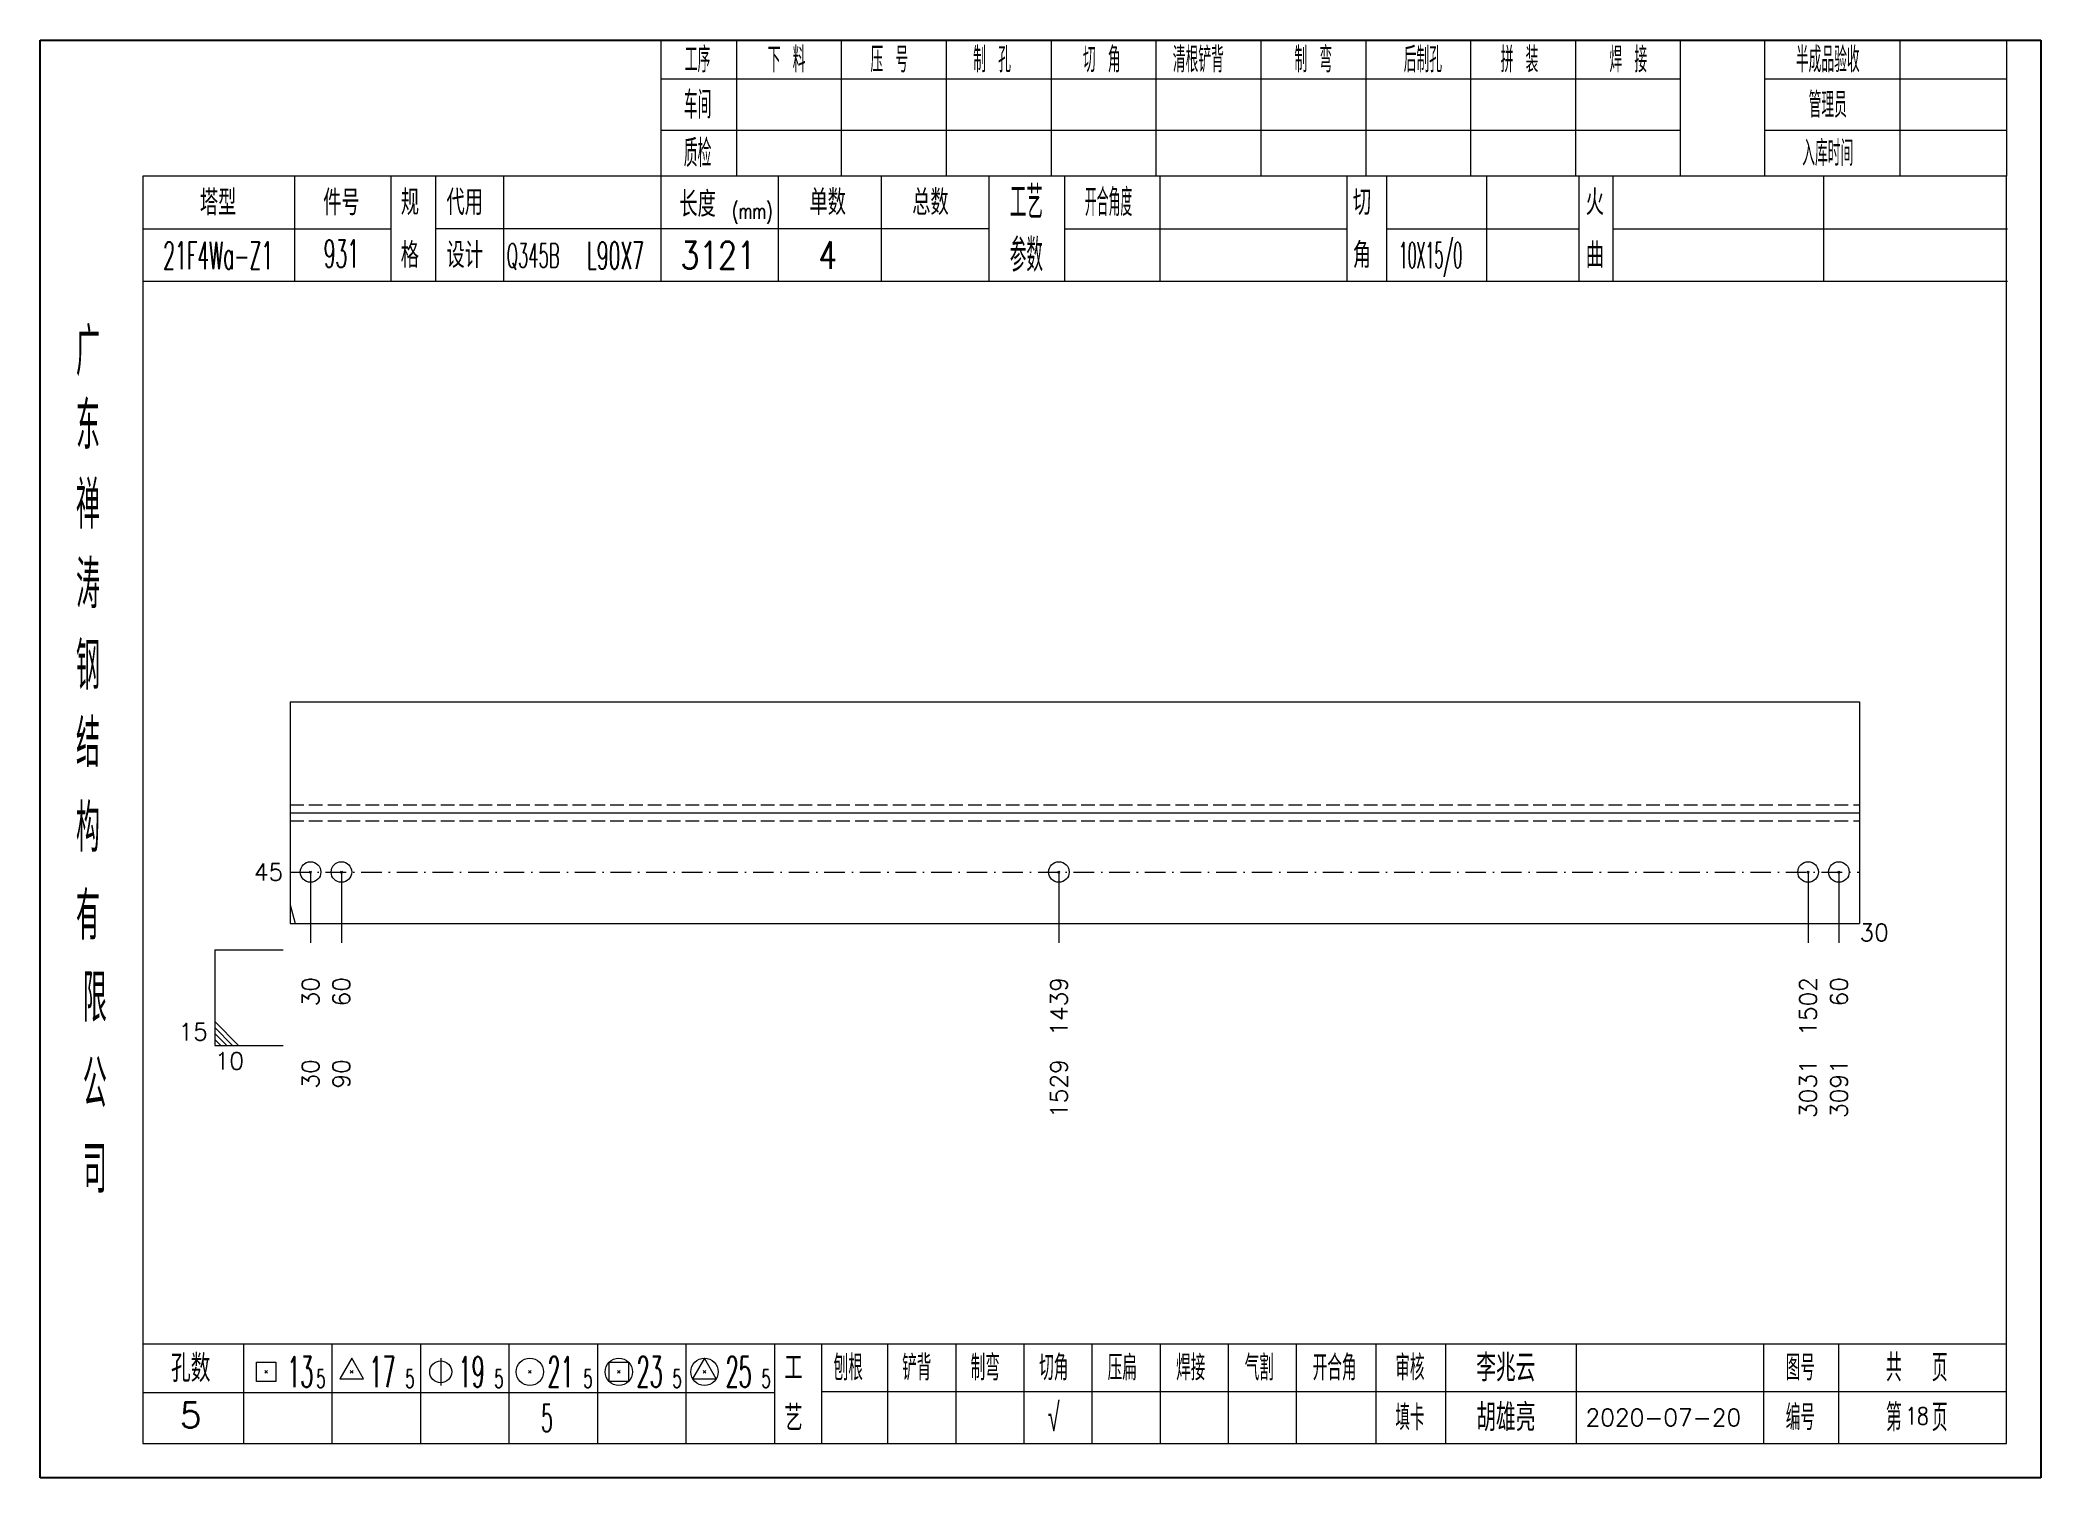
# Model space of a CAD drawing. Extents: x 1310 to 15542, y -76 to 8381.
# Drawn here: x 6822.6 to 7114.8, y -76.1 to 133.9 of the extents above; entities that cross this region are included whole.
import ezdxf
from ezdxf.enums import TextEntityAlignment as Align

# ---------------------------------------------------------------- set-up
doc = ezdxf.new("R2010")
doc.units = 0
doc.header["$MEASUREMENT"] = 0
doc.linetypes.add('一点画线', pattern=[5.2, 3, -1, 0.2, -1])
doc.linetypes.add('虚线', pattern=[2.75, 2, -0.75])
doc.layers.get('0').update_dxf_attribs({"linetype": 'CONTINUOUS', "lineweight": 25})
for name, color, linetype, lineweight in [('1', 7, 'CONTINUOUS', 25), ('4', 7, 'CONTINUOUS', 25), ('5', 7, 'CONTINUOUS', 25)]:
    doc.layers.add(name, color=color, linetype=linetype, lineweight=lineweight)
doc.styles.get("Standard").update_dxf_attribs({"font": 'simplex.shx', "width": 0.7, "height": 3, "bigfont": 'gbhzfs.shx'})

msp = doc.modelspace()

# ---------------------------------------------------------------- texts
at = {"color": 7, "linetype": 'Continuous', "lineweight": 13}
msp.add_text('45', height=2.5, dxfattribs=at).set_placement((6858.132, 12.367), align=Align.MIDDLE_RIGHT)
msp.add_text('15', height=2.5, dxfattribs=at).set_placement((6847.132, -12.966), align=Align.BOTTOM_RIGHT)
msp.add_text('10', height=2.5, dxfattribs=at).set_placement((6848.132, -13.966), align=Align.TOP_LEFT)
at = {"layer": '1', "color": 7, "linetype": 'Continuous', "lineweight": 13}
msp.add_text('30', height=2.5, dxfattribs=at).set_placement((7088.262, 3.534), align=Align.MIDDLE_LEFT)
at = {"layer": '1', "color": 8, "linetype": 'Continuous', "lineweight": 9}
for s, p in [('30', (6862.132, -2.966)), ('60', (6866.632, -2.966)), ('1439', (6971.384, -2.966)), ('1502', (7080.762, -2.966)), ('60', (7085.262, -2.966))]:
    msp.add_text(s, height=2.5, rotation=90, dxfattribs=at).set_placement(p, align=Align.MIDDLE_RIGHT)
at = {"layer": '1', "color": 7, "linetype": 'Continuous', "lineweight": 13}
for s, p in [('30', (6862.132, -14.966)), ('90', (6866.632, -14.966)), ('1529', (6971.384, -14.966)), ('3031', (7080.762, -14.966)), ('3091', (7085.262, -14.966))]:
    msp.add_text(s, height=2.5, rotation=90, dxfattribs=at).set_placement(p, align=Align.MIDDLE_RIGHT)
at = {"layer": '4', "color": 1, "linetype": 'Continuous', "lineweight": 25}
for s, height, width, p in [('工序', 3.7, 0.7, (6918.632, 130.991)), ('下 料', 3.7, 0.7, (6931.632, 130.991)), ('压 号', 3.7, 0.7, (6946.632, 130.991)), ('制 孔', 3.7, 0.7, (6961.632, 130.991)), ('切 角', 3.7, 0.7, (6977.632, 130.991)), ('清根铲背 ', 3.7, 0.7, (6992.632, 130.991)), (' 制 弯', 3.7, 0.7, (7007.632, 130.991)), (' 后制孔', 3.7, 0.7, (7023.632, 130.991)), ('拼 装', 3.7, 0.7, (7038.632, 130.991)), (' 焊 接', 3.7, 0.7, (7053.632, 130.991)), ('半成品验收', 3.7, 0.7, (7083.632, 130.991)), ('车间', 4, 0.7, (6918.632, 124.391)), ('管理员', 3.7, 0.7, (7083.632, 124.391)), ('质检', 4, 0.7, (6918.632, 117.331)), ('入库时间', 3.7, 0.7, (7083.632, 117.331)), ('工艺', 4.8, 0.7, (6966.632, 110.151)), ('开合角度', 4, 0.6, (6978.632, 110.151)), ('(mm)', 2.24, 0.7, (6926.632, 108.891)), ('参数', 4.8, 0.7, (6966.632, 102.441)), ('21F4Wa-Z1', 4, 0.5, (6848.632, 102.411)), ('931', 4, 0.5, (6866.632, 102.661)), ('Q345B', 3.5, 0.5, (6894.632, 102.391)), ('L90X7', 4, 0.5, (6906.632, 102.391)), ('3121', 4, 0.8, (6921.632, 102.441)), ('4', 4, 0.8, (6937.632, 102.441)), ('10X15/0', 3.8, 0.4, (7025.632, 102.441)), ('广', 6.96, 0.7, (6829.632, 88.361)), ('东', 6.96, 0.7, (6829.632, 77.571)), ('禅', 6.96, 0.7, (6829.632, 65.981)), ('涛', 6.96, 0.7, (6829.632, 54.381)), ('钢', 6.96, 0.7, (6829.632, 42.491)), ('结', 6.96, 0.7, (6829.632, 31.181)), ('构', 6.96, 0.7, (6829.632, 18.801)), ('有', 6.96, 0.7, (6829.632, 5.991)), ('限', 6.96, 0.7, (6830.632, -6.009)), ('公', 6.96, 0.7, (6830.632, -18.549)), ('司', 6.96, 0.7, (6830.632, -31.029)), ('13', 4.47, 0.5, (6860.632, -60.609)), ('17', 4.47, 0.5, (6872.632, -60.609)), ('19', 4.47, 0.5, (6885.632, -60.609)), ('21', 4.47, 0.5, (6898.632, -60.609)), ('23', 4.47, 0.5, (6911.632, -60.609)), ('25', 4.47, 0.5, (6924.632, -60.609)), ('刨根', 3.7, 0.8, (6940.632, -60.009)), ('铲背', 3.7, 0.8, (6950.632, -60.009)), ('制弯', 3.7, 0.8, (6960.632, -60.009)), ('切角', 3.7, 0.8, (6970.632, -60.009)), ('压扁', 3.7, 0.8, (6980.632, -60.009)), ('焊接', 3.7, 0.8, (6990.632, -60.009)), ('气割', 3.7, 0.8, (7000.632, -60.009)), ('开合角', 3.7, 0.8, (7011.632, -60.009)), ('审核', 3.7, 0.8, (7022.632, -60.009)), ('图号', 3.7, 0.8, (7079.632, -60.009)), ('共  页', 4, 0.8, (7096.632, -60.009)), ('5', 2.68, 0.6, (6863.632, -61.609)), ('5', 2.68, 0.6, (6876.632, -61.609)), ('5', 2.68, 0.6, (6889.632, -61.609)), ('5', 2.68, 0.6, (6902.632, -61.609)), ('5', 2.68, 0.6, (6915.632, -61.609)), ('5', 2.68, 0.6, (6928.632, -61.609)), ('5', 4, 0.5, (6896.632, -67.359)), ('√', 4, 0.6, (6970.632, -67.279)), ('填卡', 3.7, 0.8, (7022.632, -67.279)), ('编号', 3.7, 0.8, (7079.632, -67.279)), ('第  页', 4, 0.8, (7096.632, -67.279))]:
    msp.add_text(s, height=height, dxfattribs=dict(at, width=width)).set_placement(p, align=Align.MIDDLE_CENTER)
for s, height, p in [('塔型', 3.7, (6848.632, 110.121)), ('件号', 3.7, (6866.632, 110.121)), ('规', 3.7, (6876.632, 110.151)), ('代用', 3.7, (6884.632, 110.151)), ('长度', 3.7, (6918.632, 109.891)), ('单数', 3.7, (6937.632, 110.151)), ('总数', 3.7, (6952.632, 110.151)), ('切', 3.7, (7015.632, 110.151)), ('火', 3.7, (7049.632, 110.151)), ('格', 3.7, (6876.632, 102.441)), ('设计', 3.7, (6884.632, 102.441)), ('角', 3.7, (7015.632, 102.441)), ('曲', 3.7, (7049.632, 102.441)), ('孔数', 4, (6844.632, -60.089)), ('工', 3.7, (6932.632, -60.009)), ('李兆云', 4, (7036.632, -60.009)), ('5', 3.7, (6844.632, -66.919)), ('艺', 3.7, (6932.632, -67.359)), ('胡雄亮', 4, (7036.632, -67.279)), ('2020-07-20', 2.5, (7059.632, -67.279))]:
    msp.add_text(s, height=height, dxfattribs=at).set_placement(p, align=Align.MIDDLE_CENTER)
at = {"layer": '4', "color": 6, "linetype": 'Continuous', "lineweight": 25, "width": 0.8}
msp.add_text('18', height=2.5, dxfattribs=at).set_placement((7096.657, -67.051), align=Align.MIDDLE_CENTER)

# ---------------------------------------------------------------- blocks, each defined once
blk = doc.blocks.new('孔21.5')
at = {"layer": '5', "color": 7, "linetype": 'Continuous', "lineweight": 13}
for p, q in [((-0.1, -0.1), (0.1, 0.1)), ((0.1, -0.1), (-0.1, 0.1))]:
    blk.add_line(p, q, dxfattribs=at)
blk.add_circle((0, 0), 1, dxfattribs=at)
blk = doc.blocks.new('CTJGK')
at = {"color": 6, "linetype": 'Continuous'}
for p, q in [((0, 209.97), (292.13, 209.97)), ((0, 0), (0, 209.97)), ((292.13, 209.97), (292.13, 0)), ((292.13, 0), (0, 0))]:
    blk.add_line(p, q, dxfattribs=at)

# ---------------------------------------------------------------- linework, layer by layer
at = {"color": 7, "linetype": 'Continuous', "lineweight": 18}
for p, q in [((6859.132, 37.201), (6859.132, 4.867)), ((6859.132, 37.201), (7088.262, 37.201)), ((7088.262, 37.201), (7088.262, 4.867)), ((6859.132, 21.034), (7088.262, 21.034))]:
    msp.add_line(p, q, dxfattribs=at)
at = {"color": 1, "linetype": '虚线', "lineweight": 18}
for p, q in [((6859.132, 22.201), (7088.262, 22.201)), ((6859.132, 19.867), (7088.262, 19.867))]:
    msp.add_line(p, q, dxfattribs=at)
at = {"color": 3, "linetype": '一点画线', "lineweight": 13}
msp.add_line((6859.132, 12.367), (7088.262, 12.367), dxfattribs=at)
at = {"color": 7, "linetype": 'Continuous', "lineweight": 13}
for p, q in [((6862.132, 12.367), (6862.132, 2.034)), ((6866.632, 12.367), (6866.632, 2.034)), ((6971.384, 12.367), (6971.384, 2.034)), ((7080.762, 12.367), (7080.762, 2.034)), ((7085.262, 12.367), (7085.262, 2.034)), ((6859.132, 7.562), (6859.866, 4.867)), ((6848.132, 1.034), (6858.132, 1.034)), ((6848.132, 1.034), (6848.132, -12.966)), ((6851.632, -12.966), (6848.132, -9.466)), ((6850.757, -12.966), (6848.132, -10.341)), ((6849.882, -12.966), (6848.132, -11.216)), ((6849.007, -12.966), (6848.132, -12.091)), ((6848.132, -12.966), (6858.132, -12.966))]:
    msp.add_line(p, q, dxfattribs=at)
at = {"layer": '1', "color": 7, "linetype": 'Continuous', "lineweight": 18}
msp.add_line((6859.132, 4.867), (7088.262, 4.867), dxfattribs=at)
at = {"layer": '4', "color": 1, "linetype": 'Continuous', "lineweight": 18}
for p, q in [((6822.632, 133.861), (6822.632, -76.109)), ((7114.762, 133.861), (6822.632, 133.861)), ((6913.262, 133.861), (6913.262, 114.021)), ((6924.292, 133.861), (6924.292, 114.001)), ((6939.602, 133.861), (6939.602, 114.001)), ((6954.922, 133.861), (6954.922, 114.001)), ((6970.232, 133.861), (6970.232, 114.001)), ((6985.542, 133.861), (6985.542, 114.001)), ((7000.852, 133.861), (7000.852, 114.001)), ((7016.172, 133.861), (7016.172, 114.001)), ((7031.482, 133.861), (7031.482, 114.001)), ((7046.792, 133.861), (7046.792, 114.001)), ((7062.102, 133.861), (7062.102, 114.021)), ((7062.102, 133.861), (7062.102, 114.001)), ((7074.382, 133.861), (7074.382, 114.001)), ((7094.132, 133.861), (7094.132, 114.001)), ((7109.712, 133.861), (7109.712, 114.001)), ((7114.762, 104.061), (7114.762, 133.861)), ((7062.102, 128.131), (6913.262, 128.131)), ((7109.712, 128.131), (7074.382, 128.131)), ((7062.102, 120.651), (6913.262, 120.651)), ((7109.712, 120.651), (7074.382, 120.651)), ((6837.642, 114.001), (6837.642, -71.059)), ((7109.712, 114.001), (6837.642, 114.001)), ((6859.762, 114.011), (6859.762, 98.591)), ((6873.912, 98.591), (6873.912, 114.001)), ((6880.412, 98.591), (6880.412, 114.001)), ((6890.282, 114.001), (6890.282, 98.591)), ((6913.262, 114.021), (6913.262, 98.591)), ((6930.382, 114.001), (6930.382, 98.591)), ((6945.432, 114.001), (6945.432, 98.591)), ((6961.132, 114.001), (6961.132, 98.591)), ((6972.192, 114.001), (6972.192, 98.591)), ((6986.142, 114.001), (6986.142, 98.591)), ((7013.442, 114.001), (7013.442, 98.591)), ((7019.202, 114.001), (7019.202, 98.591)), ((7033.822, 114.001), (7033.822, 98.591)), ((7047.282, 114.001), (7047.282, 98.591)), ((7052.272, 114.001), (7052.272, 98.591)), ((7083.012, 114.001), (7083.012, 98.591)), ((7109.712, -71.059), (7109.712, 114.001)), ((6873.912, 106.241), (6837.642, 106.241)), ((6961.132, 106.291), (6880.412, 106.291)), ((6972.192, 106.291), (7013.442, 106.291)), ((7019.202, 106.291), (7047.282, 106.291)), ((7052.272, 106.291), (7109.892, 106.291)), ((7114.762, -76.109), (7114.762, 104.061)), ((7109.892, 98.591), (6837.642, 98.591)), ((6837.642, -56.529), (7109.712, -56.529)), ((6852.332, -56.529), (6852.332, -71.059)), ((6865.262, -71.059), (6865.262, -56.529)), ((6878.192, -56.529), (6878.192, -71.059)), ((6891.112, -71.059), (6891.112, -56.529)), ((6904.042, -56.529), (6904.042, -71.059)), ((6916.972, -71.059), (6916.972, -56.529)), ((6929.892, -71.059), (6929.892, -56.529)), ((6936.762, -71.059), (6936.762, -56.529)), ((6946.422, -71.059), (6946.422, -56.529)), ((6956.362, -71.059), (6956.362, -56.529)), ((6966.302, -71.059), (6966.302, -56.529)), ((6976.252, -71.059), (6976.252, -56.529)), ((6986.192, -71.059), (6986.192, -56.529)), ((6996.132, -71.059), (6996.132, -56.529)), ((7006.082, -71.059), (7006.082, -56.529)), ((7017.722, -71.059), (7017.722, -56.529)), ((7027.872, -71.059), (7027.872, -56.529)), ((7046.932, -71.059), (7046.932, -56.529)), ((7074.312, -71.059), (7074.312, -56.529)), ((7085.272, -71.059), (7085.272, -56.529)), ((6929.892, -63.659), (6837.642, -63.659)), ((6936.722, -63.499), (7109.712, -63.499)), ((6837.642, -71.059), (7109.712, -71.059)), ((6822.632, -76.109), (7114.762, -76.109))]:
    msp.add_line(p, q, dxfattribs=at)
at = {"layer": '4', "color": 7, "linetype": 'Continuous', "lineweight": 13}
for p, q in [((6854.218, -62.023), (6854.218, -59.195)), ((6854.218, -59.195), (6857.046, -59.195)), ((6855.432, -60.809), (6855.832, -60.409)), ((6855.832, -60.809), (6855.432, -60.409)), ((6857.046, -59.195), (6857.046, -62.023)), ((6868.132, -58.609), (6866.4, -61.609)), ((6867.932, -60.809), (6868.332, -60.409)), ((6868.332, -60.809), (6867.932, -60.409)), ((6869.864, -61.609), (6868.132, -58.609)), ((6881.132, -58.609), (6881.132, -62.609)), ((6893.932, -60.809), (6894.332, -60.409)), ((6894.332, -60.809), (6893.932, -60.409)), ((6905.718, -62.023), (6905.718, -59.195)), ((6905.718, -59.195), (6908.546, -59.195)), ((6906.932, -60.809), (6907.332, -60.409)), ((6907.332, -60.809), (6906.932, -60.409)), ((6908.546, -59.195), (6908.546, -62.023)), ((6919.632, -58.609), (6917.9, -61.609)), ((6919.432, -60.809), (6919.832, -60.409)), ((6919.832, -60.809), (6919.432, -60.409)), ((6921.364, -61.609), (6919.632, -58.609)), ((6857.046, -62.023), (6854.218, -62.023)), ((6866.4, -61.609), (6869.864, -61.609)), ((6908.546, -62.023), (6905.718, -62.023)), ((6917.9, -61.609), (6921.364, -61.609))]:
    msp.add_line(p, q, dxfattribs=at)
for centre, radius in [((6881.132, -60.609), 1.6), ((6894.132, -60.609), 2), ((6907.132, -60.609), 2), ((6919.632, -60.609), 2)]:
    msp.add_circle(centre, radius, dxfattribs=at)

# ---------------------------------------------------------------- block references
at = {"color": 0, "linetype": 'Continuous'}
msp.add_blockref('CTJGK', (6822.632, -76.109), dxfattribs=at)
at = {"layer": '1', "color": 8, "linetype": 'Continuous', "lineweight": 9, "xscale": 1.5, "yscale": 1.5, "zscale": 1.5}
for p in [(6862.132, 12.367), (6866.632, 12.367), (6971.384, 12.367), (7080.762, 12.367), (7085.262, 12.367)]:
    msp.add_blockref('孔21.5', p, dxfattribs=at)

msp.set_redraw_order([(e.dxf.handle, doc.entitydb.next_handle()) for e in msp.query("TEXT MTEXT ATTDEF DIMENSION ARC_DIMENSION")])  # texts and dimensions are drawn at this point

doc.saveas('drawing.dxf')
